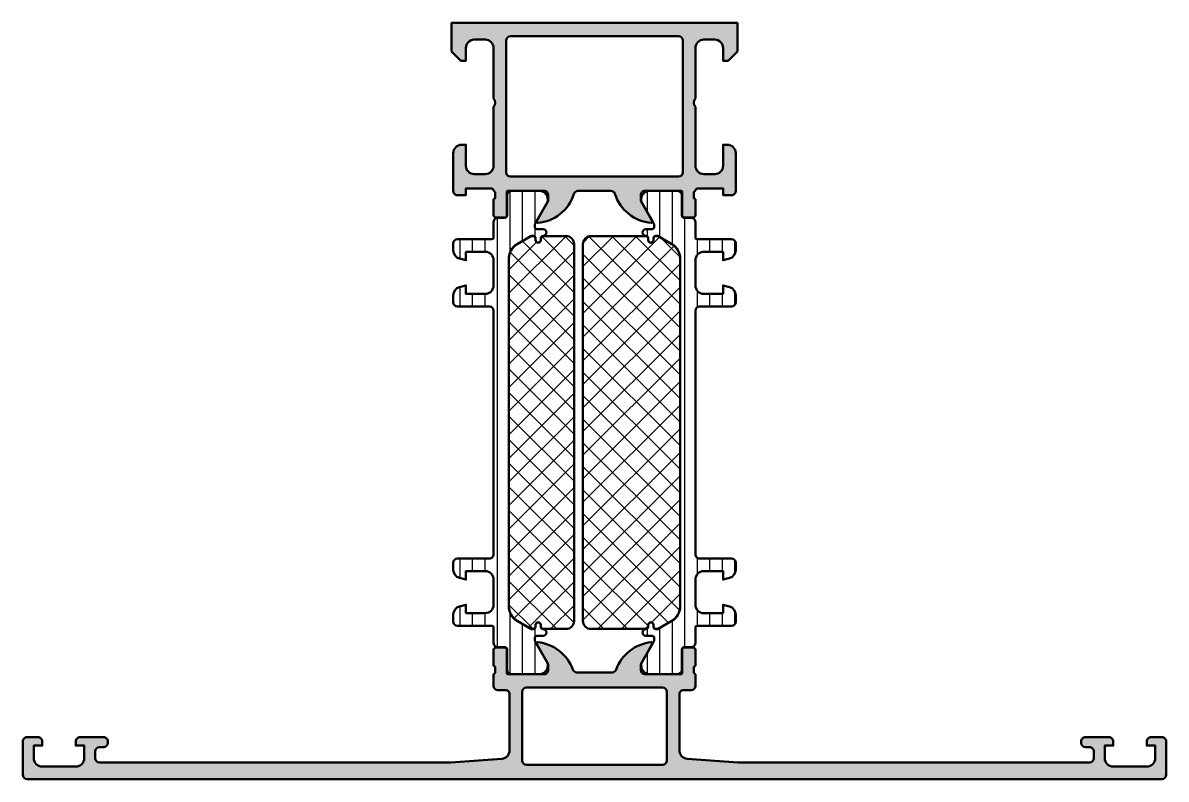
# Model space of a CAD drawing. Extents: x 0 to 136, y 0 to 90.
import ezdxf

# ---------------------------------------------------------------- set-up
doc = ezdxf.new("R2010")
doc.units = 0
for name, color, linetype, lineweight in [('0S-Alu contour', 7, 'Continuous', 50), ('0S-Alu hatch', 252, 'Continuous', 25), ('0S-Plastic contour', 254, 'Continuous', 50), ('0S-Plastic hatch', 253, 'Continuous', 25), ('0S-PT contour', 91, 'Continuous', 50), ('0S-PT hatch', 103, 'Continuous', 25)]:
    doc.layers.add(name, color=color, linetype=linetype, lineweight=lineweight)
pattern_1 = [(90, (0, 0), (-1.4859, 0), [])]
pattern_2 = [(135, (0, 0), (-1.403165018917055, -1.403165018917055), []), (225, (0, 0), (1.403165018917055, -1.403165018917055), [])]

# ---------------------------------------------------------------- blocks, each defined once
blk = doc.blocks.new('462340__4748A90D_C216_4EE1_9F30_8732400B8EC2_')
at = {"layer": '0S-Alu hatch'}
h = blk.add_hatch(color=256, dxfattribs=at)
edge = h.paths.add_edge_path()
edge.add_line((78.10000072992214, 10.1), (78.10000072992214, 3.431119203401266))
edge.add_arc((79.1000007299221, 3.43111935468617), 0.9999999999999573, 180.0000086648561, 265.9143832200261)
edge.add_line((79.02875367993421, 2.433660654855476), (85.10000072992212, 2.000000000000012))
edge.add_line((85.10000072992212, 2.000000000000012), (126.9000007299221, 1.999999999999998))
edge.add_arc((126.9000007299221, 2.500000151284903), 0.5000000000000142, 270.0000000000033, 360)
edge.add_line((127.4000007299221, 2.500000151284901), (127.4000007299221, 3.300000000000008))
edge.add_arc((126.9000007299221, 3.300000151284855), 0.5000000000000427, 359.9999826702877, 450.0000000000048)
edge.add_line((126.900000729922, 3.800000151284898), (126.4000007299221, 3.799999999999998))
edge.add_ellipse((126.4000009881817, 4.300000258259533), major_axis=(-0.5000002582596014, 0), ratio=1, start_angle=1.2253957095254009e-05, end_angle=89.99997040565108, ccw=False)
edge.add_line((125.9000007299221, 4.300000151284887), (125.9000007299221, 4.499999999999996))
edge.add_ellipse((126.4000007299221, 4.500000151284844), major_axis=(-0.5000000000000514, 0), ratio=1, start_angle=-90, end_angle=1.732971230694602e-05, ccw=False)
edge.add_line((126.4000007299221, 5.000000151284893), (129.2000007299221, 4.999999999999999))
edge.add_ellipse((129.2000009881815, 4.500000258259441), major_axis=(-0.4999997417406245, 0), ratio=1, start_angle=179.999987746043, end_angle=270.00002959435665, ccw=False)
edge.add_line((129.7000007299221, 4.500000151284903), (129.7000007299221, 4))
edge.add_line((129.7000007299221, 4), (128.7000007299221, 4))
edge.add_line((128.7000007299221, 4), (128.7000007299221, 2.500000000000007))
edge.add_arc((129.7000007299221, 2.500000151284881), 1, 180.0000086226911, 269.9999999999984)
edge.add_line((129.7000007299221, 1.500000151284881), (133.7000007299221, 1.499999999999999))
edge.add_arc((133.7000007299221, 2.500000151284894), 1, 269.9999999999984, 360)
edge.add_line((134.7000007299221, 2.500000151284871), (134.7000007299221, 3.999999999999999))
edge.add_line((134.7000007299221, 3.999999999999999), (133.7000007299221, 3.999999999999999))
edge.add_line((133.7000007299221, 3.999999999999999), (133.7000007299221, 4.499999999999984))
edge.add_ellipse((134.2000007299221, 4.500000151284865), major_axis=(-0.500000000000023, 0), ratio=1, start_angle=-90.00000000000972, end_angle=1.732971230694602e-05, ccw=False)
edge.add_line((134.2000007299221, 5.000000151284893), (135.5000007299221, 5))
edge.add_ellipse((135.5000009881815, 4.500000258259434), major_axis=(-0.4999997417406325, 0), ratio=1, start_angle=179.999987746043, end_angle=270.0000295943599, ccw=False)
edge.add_line((136.0000007299221, 4.500000151284893), (136.0000007299221, 0.5))
edge.add_ellipse((135.5000007299221, 0.5000001512849401), major_axis=(-0.5000000000000514, 0), ratio=1, start_angle=90.00000000000318, end_angle=179.9999826702878, ccw=False)
edge.add_line((135.5000007299221, 1.512848939e-07), (0.5000007299221068, 0))
edge.add_ellipse((0.5000009881816695, 0.5000002582595074), major_axis=(-0.5000002582595742, 0), ratio=1, start_angle=1.2253957095254009e-05, end_angle=89.99997040564938, ccw=False)
edge.add_line((7.299221068e-07, 0.500000151284894), (7.299221068e-07, 4.5))
edge.add_ellipse((0.5000007299221226, 4.500000151284853), major_axis=(-0.5000000000000387, 0), ratio=1, start_angle=-89.99999999999818, end_angle=1.732971230694602e-05, ccw=False)
edge.add_line((0.5000007299221066, 5.000000151284893), (1.800000729922119, 4.999999999999999))
edge.add_ellipse((1.800000988181493, 4.50000025825943), major_axis=(-0.4999997417406351, 0), ratio=1, start_angle=179.999987746043, end_angle=270.00002959435966, ccw=False)
edge.add_line((2.300000729922118, 4.500000151284894), (2.300000729922118, 3.999999999999999))
edge.add_line((2.300000729922118, 3.999999999999999), (1.300000729922118, 3.999999999999998))
edge.add_line((1.300000729922118, 3.999999999999998), (1.300000729922118, 2.5))
edge.add_arc((2.300000729922119, 2.500000151284893), 1.000000000000001, 180.0000086226911, 270)
edge.add_line((2.300000729922119, 1.500000151284892), (6.300000729922117, 1.499999999999998))
edge.add_arc((6.300000729922118, 2.500000151284893), 1, 269.9999999999999, 360)
edge.add_line((7.300000729922118, 2.500000151284896), (7.300000729922118, 4))
edge.add_line((7.300000729922118, 4), (6.300000729922118, 4))
edge.add_line((6.300000729922118, 4), (6.300000729922118, 4.499999999999996))
edge.add_ellipse((6.800000729922135, 4.500000151284851), major_axis=(-0.5000000000000407, 0), ratio=1, start_angle=-89.9999999999983, end_angle=1.732971230694602e-05, ccw=False)
edge.add_line((6.80000072992212, 5.000000151284893), (9.600000729922133, 4.999999999999999))
edge.add_ellipse((9.600000988181502, 4.500000258259426), major_axis=(-0.4999997417406396, 0), ratio=1, start_angle=179.999987746043, end_angle=270.00002959435903, ccw=False)
edge.add_line((10.10000072992213, 4.500000151284889), (10.10000072992212, 4.299999999999996))
edge.add_ellipse((9.600000729922112, 4.30000015128493), major_axis=(-0.5000000000000372, 0), ratio=1, start_angle=90.00000000000199, end_angle=179.9999826702878, ccw=False)
edge.add_line((9.600000729922128, 3.800000151284892), (9.100000729922135, 3.799999999999999))
edge.add_arc((9.100000729922135, 3.300000151284889), 0.5000000000000054, 90, 180)
edge.add_line((8.60000072992213, 3.300000151284888), (8.60000072992213, 2.500000000000003))
edge.add_arc((9.100000729922117, 2.500000151284881), 0.4999999999999876, 180.0000173297123, 269.9999999999969)
edge.add_line((9.10000072992209, 2.000000151284893), (50.90000072992211, 2.000000000000012))
edge.add_line((50.90000072992211, 2.000000000000012), (56.97124777991003, 2.43366050357058))
edge.add_arc((56.9000007299221, 3.431119354686228), 1.000000000000021, 274.0856161624078, 360)
edge.add_line((57.90000072992213, 3.431119354686229), (57.9000007299221, 10.10000000000002))
edge.add_arc((57.40000072992211, 10.10000015128492), 0.4999999999999858, 359.9999826702877, 449.9999999999984)
edge.add_line((57.40000072992213, 10.6000001512849), (56.50000072992209, 10.60000000000001))
edge.add_ellipse((56.50000098818168, 11.10000025825949), major_axis=(-0.5000002582595428, 0), ratio=1, start_angle=1.2253957095254009e-05, end_angle=89.99997040564631, ccw=False)
edge.add_line((56.00000072992215, 11.10000015128489), (56.00000072992213, 12.50000000000001))
edge.add_arc((55.92116428337911, 12.76752074327801), 0.2788950563274165, 286.4198676340515, 361.1645893740953)
edge.add_line((56.20000172992214, 12.77318915127637), (56.20000172992213, 13.22678299999145))
edge.add_arc((55.92113363427893, 13.23244381075341), 0.2789255417371863, 358.8370988571684, 433.5754054446442)
edge.add_line((56.00000072992211, 13.49998715127638), (56.00000072992215, 15.379998))
edge.add_ellipse((56.30000072992216, 15.37999815128483), major_axis=(-0.3000000000000495, 0), ratio=1, start_angle=-89.99999999999591, end_angle=2.8889863301628793e-05, ccw=False)
edge.add_line((56.30000072992213, 15.67999815128488), (57.27997504896491, 15.67999799999999))
edge.add_ellipse((57.2799753072242, 15.37999825825937), major_axis=(-0.2999997417407353, 0), ratio=1, start_angle=179.9999795628631, end_angle=270.0000493239352, ccw=False)
edge.add_line((57.57997504896493, 15.37999815128486), (57.57997504896493, 12.61999999999999))
edge.add_arc((57.6999750489649, 12.62000015128488), 0.1199999999999832, 180.0000722334889, 270.0000000000033)
edge.add_line((57.69997504896491, 12.5000001512849), (62.00000072992217, 12.49999999999999))
edge.add_arc((62.00000072992219, 13.00000015128494), 0.500000000000057, 269.9999999999984, 360)
edge.add_line((62.50000072992225, 13.00000015128492), (62.50000072992218, 13.70000000000012))
edge.add_line((62.50000072992218, 13.70000000000012), (61.11850527229989, 16.09282032302725))
edge.add_ellipse((61.23812054952814, 16.16188029331535), major_axis=(-0.1381198539044319, 0), ratio=1, start_angle=-96.01275253639301, end_angle=30.0000207579061, ccw=False)
edge.add_ellipse((60.72883797489375, 11.32674742914675), major_axis=(-4.999999999999094, 0), ratio=1, start_angle=199.9129096859919, end_angle=263.9872298561636, ccw=False)
edge.add_arc((65.90000072992252, 13.20000015128572), 0.5000000000007147, 199.912909685965, 269.9999999999739)
edge.add_line((65.90000072992231, 12.700000151285), (70.10000072992209, 12.69999999999999))
edge.add_arc((70.10000072992219, 13.20000015128604), 0.50000000000116, 269.9999999999886, 340.0870903139991)
edge.add_ellipse((75.27116348495089, 11.32674742914719), major_axis=(-4.999999999998536, 0), ratio=1, start_angle=276.0127701438396, end_angle=340.08709031401264, ccw=False)
edge.add_ellipse((74.76188094527353, 16.16188036663635), major_axis=(-0.1381197846484368, 0), ratio=1, start_angle=150.000000000033, end_angle=276.01277014384436, ccw=False)
edge.add_line((74.88149618754436, 16.0928204743122), (73.50000072992218, 13.70000000000001))
edge.add_line((73.50000072992218, 13.70000000000001), (73.50000072992214, 12.99999999999991))
edge.add_arc((74.00000072992206, 13.00000015128482), 0.499999999999929, 180.0000173297123, 270.0000000000017)
edge.add_line((74.00000072992208, 12.5000001512849), (78.30002641087913, 12.50000000000001))
edge.add_arc((78.30002641087913, 12.62000015128514), 0.1200000000002177, 270, 360)
edge.add_line((78.42002641087934, 12.62000015128514), (78.42002641087934, 15.37999800000026))
edge.add_ellipse((78.72002641087937, 15.37999815128508), major_axis=(-0.3000000000000637, 0), ratio=1, start_angle=-89.99999999998897, end_angle=2.8889863301628793e-05, ccw=False)
edge.add_line((78.72002641087931, 15.67999815128514), (79.70000072992211, 15.67999800000024))
edge.add_ellipse((79.70000098818144, 15.37999825825965), major_axis=(-0.2999997417407087, 0), ratio=1, start_angle=179.9999795628631, end_angle=270.000049323942, ccw=False)
edge.add_line((80.00000072992214, 15.37999815128513), (80.00000072992214, 13.49998699999172))
edge.add_arc((80.07886782556533, 13.23244381075367), 0.2789255417371708, 106.4246033422993, 181.1628700728868)
edge.add_line((79.79999972992213, 13.22678315127661), (79.79999972992213, 12.77318899999172))
edge.add_arc((80.07883717646519, 12.76752074327824), 0.2788950563274377, 178.835441699224, 253.5801235805065)
edge.add_line((80.00000072992214, 12.50000015128512), (80.00000072992214, 11.09999999999997))
edge.add_ellipse((79.50000072992215, 11.10000015128489), major_axis=(-0.4999999999999945, 0), ratio=1, start_angle=89.9999999999983, end_angle=179.9999826702878, ccw=False)
edge.add_line((79.50000072992214, 10.6000001512849), (78.60000072992212, 10.60000000000001))
edge.add_arc((78.60000072992214, 10.10000015128491), 0.5, 90.00000000000325, 180.0000173297123)
edge = h.paths.add_edge_path()
edge.add_arc((76.10000072992213, 10.4000001512849), 0.5, 0, 90)
edge.add_line((76.10000072992213, 10.9000001512849), (59.90000072992211, 10.90000000000001))
edge.add_arc((59.90000072992211, 10.4000001512849), 0.5, 90, 180)
edge.add_line((59.40000072992211, 10.4000001512849), (59.40000072992211, 2.199999999999993))
edge.add_arc((59.90000072992211, 2.200000151284888), 0.5, 180.0000173297123, 270)
edge.add_line((59.90000072992211, 1.700000151284888), (76.10000072992213, 1.699999999999994))
edge.add_arc((76.10000072992213, 2.200000151284888), 0.5, 270, 360)
edge.add_line((76.60000072992213, 2.200000151284888), (76.60000072992213, 10.4000001512849))
at = {"layer": '0S-Alu contour', "color": 7}
for points in [[(56.00000072992211, 13.49998715127638), (56.00000072992215, 15.379998)], [(56.30000072992213, 15.67999815128488), (57.27997504896491, 15.67999799999999)], [(57.57997504896493, 15.37999815128486), (57.57997504896493, 12.61999999999999)], [(62.50000072992225, 13.00000015128492), (62.50000072992218, 13.70000000000012), (61.11850527229989, 16.09282032302725)], [(74.88149618754436, 16.0928204743122), (73.50000072992218, 13.70000000000001), (73.50000072992214, 12.99999999999991)], [(78.42002641087934, 12.62000015128514), (78.42002641087934, 15.37999800000026)], [(78.72002641087931, 15.67999815128514), (79.70000072992211, 15.67999800000024)], [(80.00000072992214, 15.37999815128513), (80.00000072992214, 13.49998699999172)], [(56.00000072992215, 11.10000015128489), (56.00000072992213, 12.50000000000001)], [(56.20000172992214, 12.77318915127637), (56.20000172992213, 13.22678299999145)], [(57.69997504896491, 12.5000001512849), (62.00000072992217, 12.49999999999999)], [(65.90000072992231, 12.700000151285), (70.10000072992209, 12.69999999999999)], [(74.00000072992208, 12.5000001512849), (78.30002641087913, 12.50000000000001)], [(79.79999972992213, 13.22678315127661), (79.79999972992213, 12.77318899999172)], [(80.00000072992214, 12.50000015128512), (80.00000072992214, 11.09999999999997)], [(76.10000072992213, 10.9000001512849), (59.90000072992211, 10.90000000000001)], [(57.40000072992213, 10.6000001512849), (56.50000072992209, 10.60000000000001)], [(57.90000072992213, 3.431119354686229), (57.9000007299221, 10.10000000000002)], [(59.40000072992211, 10.4000001512849), (59.40000072992211, 2.199999999999993)], [(76.60000072992213, 2.200000151284888), (76.60000072992213, 10.4000001512849)], [(78.10000072992214, 10.1), (78.10000072992214, 3.431119203401266)], [(79.50000072992214, 10.6000001512849), (78.60000072992212, 10.60000000000001)], [(7.299221068e-07, 0.500000151284894), (7.299221068e-07, 4.5)], [(0.5000007299221066, 5.000000151284893), (1.800000729922119, 4.999999999999999)], [(2.300000729922118, 4.500000151284894), (2.300000729922118, 3.999999999999999), (1.300000729922118, 3.999999999999998), (1.300000729922118, 2.5)], [(7.300000729922118, 2.500000151284896), (7.300000729922118, 4), (6.300000729922118, 4), (6.300000729922118, 4.499999999999996)], [(6.80000072992212, 5.000000151284893), (9.600000729922133, 4.999999999999999)], [(10.10000072992213, 4.500000151284889), (10.10000072992212, 4.299999999999996)], [(125.9000007299221, 4.300000151284887), (125.9000007299221, 4.499999999999996)], [(126.4000007299221, 5.000000151284893), (129.2000007299221, 4.999999999999999)], [(129.7000007299221, 4.500000151284903), (129.7000007299221, 4), (128.7000007299221, 4), (128.7000007299221, 2.500000000000007)], [(134.7000007299221, 2.500000151284871), (134.7000007299221, 3.999999999999999), (133.7000007299221, 3.999999999999999), (133.7000007299221, 4.499999999999984)], [(134.2000007299221, 5.000000151284893), (135.5000007299221, 5)], [(136.0000007299221, 4.500000151284893), (136.0000007299221, 0.5)], [(8.60000072992213, 3.300000151284888), (8.60000072992213, 2.500000000000003)], [(9.600000729922128, 3.800000151284892), (9.100000729922135, 3.799999999999999)], [(126.900000729922, 3.800000151284898), (126.4000007299221, 3.799999999999998)], [(127.4000007299221, 2.500000151284901), (127.4000007299221, 3.300000000000008)], [(2.300000729922119, 1.500000151284892), (6.300000729922117, 1.499999999999998)], [(9.10000072992209, 2.000000151284893), (50.90000072992211, 2.000000000000012), (56.97124777991003, 2.43366050357058)], [(59.90000072992211, 1.700000151284888), (76.10000072992213, 1.699999999999994)], [(79.02875367993421, 2.433660654855476), (85.10000072992212, 2.000000000000012), (126.9000007299221, 1.999999999999998)], [(129.7000007299221, 1.500000151284881), (133.7000007299221, 1.499999999999999)], [(135.5000007299221, 1.512848939e-07), (0.5000007299221066, 0)]]:
    blk.add_lwpolyline(points, dxfattribs=at)
at = {"layer": '0S-Alu contour', "color": 7, "extrusion": (0, 0, -1)}
for centre, radius, start, end in [((-56.30000072992216, 15.37999815128483), 0.3000000000000495, 359.9999711101367, 89.99999999999594), ((-57.2799753072242, 15.37999825825937), 0.2999997417407353, 89.99995067606481, 180.000020437137), ((-61.23812054952814, 16.16188029331535), 0.1381198539044319, 329.999979242094, 96.01275253639307), ((-60.72883797489375, 11.32674742914675), 4.999999999999094, 96.01277014383638, 160.0870903140081), ((-75.27116348495089, 11.32674742914719), 4.999999999998536, 19.91290968598734, 83.98722985616041), ((-74.76188094527353, 16.16188036663635), 0.1381197846484368, 83.98722985615565, 209.9999999999671), ((-78.72002641087937, 15.37999815128508), 0.3000000000000637, 359.9999711101367, 89.99999999998914), ((-79.70000098818144, 15.37999825825965), 0.2999997417407087, 89.99995067605803, 180.000020437137), ((-56.50000098818168, 11.10000025825949), 0.5000002582595428, 270.0000295943537, 359.9999877460429), ((-79.50000072992215, 11.10000015128489), 0.4999999999999945, 180.0000173297123, 270.0000000000017), ((-0.5000007299221226, 4.500000151284853), 0.5000000000000387, 359.9999826702877, 89.99999999999817), ((-1.800000988181493, 4.50000025825943), 0.4999997417406351, 89.99997040564033, 180.0000122539571), ((-6.800000729922135, 4.500000151284851), 0.5000000000000407, 359.9999826702877, 89.99999999999827), ((-9.600000988181502, 4.500000258259426), 0.4999997417406396, 89.99997040564094, 180.0000122539571), ((-9.600000729922112, 4.30000015128493), 0.5000000000000372, 180.0000173297123, 269.999999999998), ((-126.4000007299221, 4.500000151284844), 0.5000000000000514, 359.9999826702877, 90), ((-126.4000009881817, 4.300000258259533), 0.5000002582596014, 270.0000295943489, 359.9999877460429), ((-129.2000009881815, 4.500000258259441), 0.4999997417406245, 89.99997040564338, 180.0000122539571), ((-134.2000007299221, 4.500000151284865), 0.500000000000023, 359.9999826702877, 90.00000000000978), ((-135.5000009881815, 4.500000258259434), 0.4999997417406325, 89.99997040564013, 180.0000122539571), ((-0.5000009881816695, 0.5000002582595074), 0.5000002582595742, 270.0000295943506, 359.9999877460429), ((-135.5000007299221, 0.5000001512849401), 0.5000000000000514, 180.0000173297123, 269.9999999999968)]:
    blk.add_arc(centre, radius, start, end, dxfattribs=at)
at = {"layer": '0S-Alu contour', "color": 7}
for centre, radius, start, end in [((55.92113363427893, 13.23244381075341), 0.2789255417371863, 358.8370988571684, 73.5754054446442), ((55.92116428337911, 12.76752074327801), 0.2788950563274165, 286.4198676340515, 1.164589374095359), ((57.6999750489649, 12.62000015128488), 0.1199999999999832, 180.0000722334889, 270.0000000000033), ((62.00000072992219, 13.00000015128494), 0.500000000000057, 269.9999999999984, 0), ((65.90000072992252, 13.20000015128572), 0.5000000000007147, 199.912909685965, 269.9999999999739), ((70.10000072992219, 13.20000015128604), 0.50000000000116, 269.9999999999886, 340.0870903139991), ((74.00000072992206, 13.00000015128482), 0.499999999999929, 180.0000173297123, 270.0000000000017), ((78.30002641087913, 12.62000015128514), 0.1200000000002177, 270, 0), ((80.07886782556533, 13.23244381075367), 0.2789255417371708, 106.4246033422993, 181.1628700728868), ((80.07883717646519, 12.76752074327824), 0.2788950563274377, 178.835441699224, 253.5801235805065), ((59.90000072992211, 10.4000001512849), 0.5, 90, 180), ((76.10000072992213, 10.4000001512849), 0.5, 0, 90), ((57.40000072992211, 10.10000015128492), 0.4999999999999858, 359.9999826702877, 89.99999999999837), ((78.60000072992214, 10.10000015128491), 0.5, 90.00000000000325, 180.0000173297123), ((9.100000729922135, 3.300000151284889), 0.5000000000000054, 90, 180), ((56.9000007299221, 3.431119354686228), 1.000000000000021, 274.0856161624078, 0), ((79.1000007299221, 3.43111935468617), 0.9999999999999573, 180.0000086648561, 265.9143832200261), ((126.9000007299221, 3.300000151284855), 0.5000000000000427, 359.9999826702877, 90.00000000000487), ((2.300000729922119, 2.500000151284893), 1.000000000000001, 180.0000086226911, 270), ((6.300000729922118, 2.500000151284893), 1, 269.9999999999999, 0), ((9.100000729922117, 2.500000151284881), 0.4999999999999876, 180.0000173297123, 269.9999999999969), ((59.90000072992211, 2.200000151284888), 0.5, 180.0000173297123, 270), ((76.10000072992213, 2.200000151284888), 0.5, 270, 0), ((126.9000007299221, 2.500000151284903), 0.5000000000000142, 270.0000000000033, 0), ((129.7000007299221, 2.500000151284881), 1, 180.0000086226911, 269.9999999999984), ((133.7000007299221, 2.500000151284894), 1, 269.9999999999984, 0)]:
    blk.add_arc(centre, radius, start, end, dxfattribs=at)
blk = doc.blocks.new('345110__9CAD28F0_3B12_4719_9389_62850543AB02_')
at = {"layer": '0S-Alu hatch'}
h = blk.add_hatch(color=256, dxfattribs=at)
edge = h.paths.add_edge_path()
edge.add_line((84.99999893188954, 90.00230846537636), (51.00000000000012, 90.00230846537636))
edge.add_line((51.00000000000012, 90.00230846537636), (51.00000000000012, 86.60227638568504))
edge.add_line((51.00000000000012, 86.60227638568504), (52.09997558593761, 85.50230103816614))
edge.add_line((52.09997558593761, 85.50230103816614), (52.69995117187511, 85.50230103816614))
edge.add_line((52.69995117187511, 85.50230103816614), (52.69995117187511, 87.00275856341943))
edge.add_ellipse((53.70003757115066, 87.00266453406105), major_axis=(-1.000086403695923, 0), ratio=1, start_angle=270.0049498861594, end_angle=359.99461298015063, ccw=False)
edge.add_line((53.69995117187511, 88.00275093402487), (55.0000000000001, 88.0027509340249))
edge.add_ellipse((54.99994519131189, 87.00269612572573), major_axis=(-1.000054809801082, 0), ratio=1, start_angle=180.002703004082, end_angle=269.99685986559376, ccw=False)
edge.add_line((56.00000000000012, 87.00274330463235), (56.00000000000012, 81.00230819072351))
edge.add_ellipse((55.47516065968176, 80.50230819072353), major_axis=(-0.7248836686985038, 0), ratio=1, start_angle=136.3884232636862, end_angle=223.6115767363138, ccw=False)
edge.add_line((56.00000000000012, 80.00230819072351), (56.00000000000012, 73.00230819072351))
edge.add_ellipse((54.99994120227114, 73.00236698845248), major_axis=(-1.000058799457453, 0), ratio=1, start_angle=90.003368663642, end_angle=179.996631336242, ccw=False)
edge.add_line((55.00000000000013, 72.00230819072351), (53.6999511718751, 72.00230819072351))
edge.add_ellipse((53.70003864244403, 73.00239566129244), major_axis=(-1.000087474394144, 0), ratio=1, start_angle=0.005011256110094564, end_angle=89.99498874391873, ccw=False)
edge.add_line((52.69995117187511, 73.002308190723), (52.69995117187511, 75.50230819072351))
edge.add_line((52.69995117187511, 75.50230819072351), (52.19995117187512, 75.50230819072351))
edge.add_arc((52.20003864244405, 74.50222072015455), 1.000087474394158, 90.00501125608184, 179.9949887438899)
edge.add_line((51.19995117187511, 74.50230819072401), (51.20001220703136, 70.00230819072351))
edge.add_arc((51.69998146641071, 70.00228507908653), 0.499969259913529, 179.9973514386468, 270.0035228322333)
edge.add_line((51.70001220703137, 69.50231582011804), (52.70001220703136, 69.50230819072351))
edge.add_line((52.70001220703136, 69.50230819072351), (52.70001220703136, 70.30230361308679))
edge.add_line((52.70001220703136, 70.30230361308679), (55.69995298661208, 70.30230361308679))
edge.add_ellipse((55.69987950604655, 70.00230362208575), major_axis=(-0.3000000000000338, 0), ratio=1, start_angle=180.024914814169, end_angle=269.9859662455902, ccw=False)
edge.add_ellipse((55.92104303113994, 69.73491348375047), major_axis=(-0.2788950563274112, 0), ratio=1, start_angle=178.8354106258941, end_angle=253.5801235805034, ccw=False)
edge.add_line((56.19988047768296, 69.72924507575206), (56.19988047768297, 69.27565107575207))
edge.add_ellipse((55.92101238203976, 69.26999041627504), major_axis=(-0.2789255417371784, 0), ratio=1, start_angle=106.42459455535919, end_angle=181.1628700728806, ccw=False)
edge.add_line((55.99987947768297, 69.00244707575207), (55.99987947768297, 67.12243607574355))
edge.add_arc((56.29987947768296, 67.12243607574355), 0.2999999999999971, 180, 270)
edge.add_line((56.29987947768296, 66.82243607574355), (57.27985379672575, 66.82243607574355))
edge.add_arc((57.27985379672575, 67.12243607574355), 0.2999999999999971, 270, 360)
edge.add_line((57.57985379672575, 67.12243607574355), (57.57985379672575, 69.88243771708723))
edge.add_ellipse((57.69985379672577, 69.8824377170872), major_axis=(-0.1200000000000187, 0), ratio=1, start_angle=269.99990065166475, end_angle=360, ccw=False)
edge.add_line((57.69985400480043, 70.00243771708703), (61.99987792968762, 70.00243026103601))
edge.add_ellipse((61.99989081194129, 69.50244314342802), major_axis=(-0.4999871177739289, 0), ratio=1, start_angle=179.9993980350858, end_angle=270.0014762355657, ccw=False)
edge.add_line((62.49987792968761, 69.50243789042851), (62.49987792968761, 68.80243331279382))
edge.add_line((62.49987792968761, 68.80243331279382), (61.11780731750427, 66.40860893112334))
edge.add_arc((61.23619308740117, 66.3402590994782), 0.1367000000000039, 150.0000814796172, 274.3397826725443)
edge.add_arc((60.87711802667843, 71.0718616033732), 4.881907809369219, 274.3397826725372, 343.0454840365642)
edge.add_ellipse((66.02510957001245, 69.50243026103608), major_axis=(-0.4999999999999327, 0), ratio=1, start_angle=270, end_angle=343.0454840365655, ccw=False)
edge.add_line((66.02510957001245, 70.00243026103601), (69.95784057221232, 70.00243026103601))
edge.add_ellipse((69.95784057221242, 69.50243026103608), major_axis=(-0.499999999999929, 0), ratio=1, start_angle=197.2895527157417, end_angle=270.00000000001137, ccw=False)
edge.add_arc((75.13588357343293, 71.11417536368405), 4.923085062803209, 197.2895527157344, 265.5272736079399)
edge.add_arc((74.7626195360837, 66.34236690903634), 0.1367000000000138, 265.5272736079367, 389.9999185203849)
edge.add_line((74.88100530598064, 66.4107167406815), (73.50015163421642, 68.80243331279382))
edge.add_line((73.50015163421642, 68.80243331279382), (73.50015163421642, 69.50243789043054))
edge.add_ellipse((74.00013875196277, 69.50244314342802), major_axis=(-0.4999871177739381, 0), ratio=1, start_angle=-90.00147623556478, end_angle=0.0006019649143240713, ccw=False)
edge.add_line((74.00015163421642, 70.00243026103601), (78.30017555908765, 70.00243771708705))
edge.add_ellipse((78.30017576716232, 69.88243771708721), major_axis=(-0.1200000000000144, 0), ratio=1, start_angle=180, end_angle=270.00009934833525, ccw=False)
edge.add_line((78.42017576716233, 69.88243771708723), (78.42017576716232, 67.12243607570424))
edge.add_arc((78.72017576716232, 67.12243607570424), 0.2999999999999971, 180, 270)
edge.add_line((78.72017576716232, 66.82243607570426), (79.70015008620511, 66.82243607570426))
edge.add_arc((79.70015008620511, 67.12243607570424), 0.2999999999999971, 270, 360)
edge.add_line((80.00015008620511, 67.12243607570424), (80.00015008620511, 69.00244707571278))
edge.add_ellipse((80.07901718184829, 69.26999041623571), major_axis=(-0.2789255417371463, 0), ratio=1, start_angle=-1.1628700728862214, end_angle=73.57540544464331, ccw=False)
edge.add_line((79.80014908620512, 69.27565107571277), (79.8001490862051, 69.72924507571277))
edge.add_ellipse((80.07898653274812, 69.73491348371114), major_axis=(-0.2788950563273951, 0), ratio=1, start_angle=-73.58012358051309, end_angle=1.16458937409692, ccw=False)
edge.add_ellipse((80.30015005786916, 70.00230362205812), major_axis=(-0.3000000000276554, 0), ratio=1, start_angle=270.0140337566354, end_angle=359.9750851880692, ccw=False)
edge.add_line((80.30007657729197, 70.30230361308679), (83.30001723766338, 70.30230361308679))
edge.add_line((83.30001723766338, 70.30230361308679), (83.30001723766338, 69.50230819072351))
edge.add_line((83.30001723766338, 69.50230819072351), (84.30001723766338, 69.50231582011804))
edge.add_arc((84.30004797828404, 70.0022850790865), 0.4999692599135209, 269.9964771677667, 360.0026485613531)
edge.add_line((84.80001723766337, 70.00230819072354), (84.80007827281965, 74.50230819072351))
edge.add_arc((83.79999080225069, 74.50222072015455), 1.000087474394158, 0.0050112561101264, 89.99498874391819)
edge.add_line((83.80007827281962, 75.50230819072351), (83.30007827281963, 75.50230819072351))
edge.add_line((83.30007827281963, 75.50230819072351), (83.30007827281963, 73.00230819072351))
edge.add_ellipse((82.29999087534657, 73.00239558818616), major_axis=(-1.000087401291905, 0), ratio=1, start_angle=90.00501389832198, end_angle=179.9949929319336, ccw=False)
edge.add_line((82.30007839202892, 72.00230819072351), (81.00002956390392, 72.00230819072351))
edge.add_ellipse((81.00008836163292, 73.0023669884525), major_axis=(-1.000058799457481, 0), ratio=1, start_angle=0.0033686637580103707, end_angle=89.99663133635721, ccw=False)
edge.add_line((80.00002956390392, 73.00230819072146), (80.00002956390392, 80.00230819072351))
edge.add_ellipse((80.52486890422225, 80.50230819072353), major_axis=(-0.7248836686984834, 0), ratio=1, start_angle=-43.611576736315385, end_angle=43.611576736315385, ccw=False)
edge.add_line((80.00002956390392, 81.00230819072351), (80.00002956390392, 87.00274330463036))
edge.add_ellipse((81.00008437259218, 87.0026961257257), major_axis=(-1.000054809801111, 0), ratio=1, start_angle=270.0031401344087, end_angle=359.997296995918, ccw=False)
edge.add_line((81.00002956390392, 88.0027509340249), (82.30007839202892, 88.0027509340249))
edge.add_ellipse((82.2999919464133, 87.00266460694114), major_axis=(-1.000086330819863, 0), ratio=1, start_angle=180.0053828449331, end_angle=269.9950474586182, ccw=False)
edge.add_line((83.30007827281963, 87.00275856341884), (83.30007827281963, 85.50230103816614))
edge.add_line((83.30007827281963, 85.50230103816614), (83.90005385875713, 85.50230103816614))
edge.add_line((83.90005385875713, 85.50230103816614), (85.00002944946766, 86.60227638568504))
edge.add_line((85.00002944946766, 86.60227638568504), (84.99999893188954, 90.00230846537636))
edge = h.paths.add_edge_path()
edge.add_line((58.00001335144054, 88.40230232562647), (78.00001430511485, 88.40230232562647))
edge.add_ellipse((78.00001156424725, 87.90229958475885), major_axis=(-0.500002740875127, 0), ratio=1, start_angle=180.0003140784808, end_angle=269.99968592142864, ccw=False)
edge.add_line((78.50001430511486, 87.90230232562647), (78.50001430511486, 72.2023051389665))
edge.add_ellipse((78.00001156424725, 72.20230787983331), major_axis=(-0.500002740875127, 0), ratio=1, start_angle=90.00031407857142, end_angle=179.9996859215194, ccw=False)
edge.add_line((78.00001430511485, 71.70230513896568), (58.00001335144054, 71.70230513896568))
edge.add_ellipse((58.00001609230815, 72.2023078798333), major_axis=(-0.5000027408751128, 0), ratio=1, start_angle=0.00031407848081244083, end_angle=89.99968592143023, ccw=False)
edge.add_line((57.50001335144054, 72.2023051389657), (57.50001335144053, 87.90230232562567))
edge.add_ellipse((58.00001609230815, 87.90229958475885), major_axis=(-0.500002740875127, 0), ratio=1, start_angle=270.0003140785705, end_angle=359.99968592151924, ccw=False)
at = {"layer": '0S-Alu contour', "color": 7}
for points in [[(84.99999893188954, 90.00230846537636), (51.00000000000012, 90.00230846537636), (51.00000000000012, 86.60227638568504), (52.09997558593761, 85.50230103816614), (52.69995117187511, 85.50230103816614), (52.69995117187511, 87.00275856341943)], [(83.30007827281963, 87.00275856341884), (83.30007827281963, 85.50230103816614), (83.90005385875713, 85.50230103816614), (85.00002944946766, 86.60227638568504), (84.99999893188954, 90.00230846537636)], [(58.00001335144054, 88.40230232562647), (78.00001430511485, 88.40230232562647)], [(53.69995117187511, 88.00275093402487), (55.0000000000001, 88.0027509340249)], [(57.50001335144054, 72.2023051389657), (57.50001335144053, 87.90230232562567)], [(78.50001430511486, 87.90230232562647), (78.50001430511486, 72.2023051389665)], [(81.00002956390392, 88.0027509340249), (82.30007839202892, 88.0027509340249)], [(56.00000000000012, 87.00274330463235), (56.00000000000012, 81.00230819072351)], [(80.00002956390392, 81.00230819072351), (80.00002956390392, 87.00274330463036)], [(56.00000000000012, 80.00230819072351), (56.00000000000012, 73.00230819072351)], [(80.00002956390392, 73.00230819072146), (80.00002956390392, 80.00230819072351)], [(52.69995117187511, 73.002308190723), (52.69995117187511, 75.50230819072351), (52.19995117187512, 75.50230819072351)], [(83.80007827281962, 75.50230819072351), (83.30007827281963, 75.50230819072351), (83.30007827281963, 73.00230819072351)], [(51.19995117187511, 74.50230819072401), (51.20001220703136, 70.00230819072351)], [(84.80001723766337, 70.00230819072354), (84.80007827281965, 74.50230819072351)], [(55.00000000000013, 72.00230819072351), (53.6999511718751, 72.00230819072351)], [(78.00001430511485, 71.70230513896568), (58.00001335144054, 71.70230513896568)], [(82.30007839202892, 72.00230819072351), (81.00002956390392, 72.00230819072351)], [(51.70001220703137, 69.50231582011804), (52.70001220703136, 69.50230819072351), (52.70001220703136, 70.30230361308679), (55.69995298661208, 70.30230361308679)], [(56.19988047768296, 69.72924507575206), (56.19988047768297, 69.27565107575207)], [(57.57985379672575, 67.12243607574355), (57.57985379672575, 69.88243771708723)], [(57.69985400480043, 70.00243771708703), (61.99987792968762, 70.00243026103601)], [(62.49987792968761, 69.50243789042851), (62.49987792968761, 68.80243331279382), (61.11780731750427, 66.40860893112334)], [(66.02510957001245, 70.00243026103601), (69.95784057221232, 70.00243026103601)], [(74.88100530598064, 66.4107167406815), (73.50015163421642, 68.80243331279382), (73.50015163421642, 69.50243789043054)], [(74.00015163421642, 70.00243026103601), (78.30017555908765, 70.00243771708705)], [(78.42017576716233, 69.88243771708723), (78.42017576716232, 67.12243607570424)], [(79.80014908620512, 69.27565107571277), (79.8001490862051, 69.72924507571277)], [(80.30007657729197, 70.30230361308679), (83.30001723766338, 70.30230361308679), (83.30001723766338, 69.50230819072351), (84.30001723766338, 69.50231582011804)], [(55.99987947768297, 69.00244707575207), (55.99987947768297, 67.12243607574355)], [(80.00015008620511, 67.12243607570424), (80.00015008620511, 69.00244707571278)], [(56.29987947768296, 66.82243607574355), (57.27985379672575, 66.82243607574355)], [(78.72017576716232, 66.82243607570426), (79.70015008620511, 66.82243607570426)]]:
    blk.add_lwpolyline(points, dxfattribs=at)
at = {"layer": '0S-Alu contour', "color": 7, "extrusion": (0, 0, -1)}
for centre, radius, start, end in [((-58.00001609230815, 87.90229958475885), 0.500002740875127, 0.0003140784807261, 89.99968592142947), ((-78.00001156424725, 87.90229958475885), 0.500002740875127, 90.00031407857134, 179.9996859215192), ((-53.70003757115066, 87.00266453406105), 1.000086403695923, 0.0053870198493499, 89.99505011384058), ((-54.99994519131189, 87.00269612572573), 1.000054809801082, 90.00314013440622, 179.997296995918), ((-81.00008437259218, 87.0026961257257), 1.000054809801111, 0.0027030040819815, 89.99685986559135), ((-82.2999919464133, 87.00266460694114), 1.000086330819863, 90.00495254138177, 179.9946171550669), ((-55.47516065968176, 80.50230819072353), 0.7248836686985038, 136.3884232636862, 223.6115767363138), ((-80.52486890422225, 80.50230819072353), 0.7248836686984834, 316.3884232636846, 43.61157673631534), ((-53.70003864244403, 73.00239566129244), 1.000087474394144, 270.0050112560814, 359.9949887438899), ((-54.99994120227114, 73.00236698845248), 1.000058799457453, 180.003368663758, 269.996631336358), ((-58.00001609230815, 72.2023078798333), 0.5000027408751128, 270.0003140785698, 359.9996859215192), ((-78.00001156424725, 72.20230787983331), 0.500002740875127, 180.0003140784807, 269.9996859214286), ((-81.00008836163292, 73.0023669884525), 1.000058799457481, 270.0033686636428, 359.996631336242), ((-82.29999087534657, 73.00239558818616), 1.000087401291905, 180.0050070680665, 269.994986101678), ((-55.69987950604655, 70.00230362208575), 0.3000000000000338, 90.01403375440981, 179.975085185831), ((-55.92104303113994, 69.73491348375047), 0.2788950563274112, 106.4198764194966, 181.164589374106), ((-57.69985379672577, 69.8824377170872), 0.1200000000000188, 0, 90.00009934833525), ((-61.99989081194129, 69.50244314342802), 0.499987117773929, 89.99852376443432, 180.0006019649143), ((-66.02510957001245, 69.50243026103608), 0.4999999999999327, 16.95451596343453, 90), ((-69.95784057221242, 69.50243026103608), 0.499999999999929, 89.99999999998862, 162.7104472842583), ((-74.00013875196277, 69.50244314342802), 0.4999871177739381, 359.9993980350857, 90.00147623556484), ((-78.30017576716232, 69.88243771708721), 0.1200000000000144, 89.99990065166473, 180), ((-80.07898653274812, 69.73491348371114), 0.2788950563273951, 358.8354106259031, 73.58012358051322), ((-80.30015005786916, 70.00230362205812), 0.3000000000276554, 0.0249148119308007, 89.98596624336457), ((-55.92101238203976, 69.26999041627504), 0.2789255417371784, 178.8371299271194, 253.5754054446408), ((-80.07901718184829, 69.26999041623571), 0.2789255417371463, 286.4245945553567, 1.162870072886224)]:
    blk.add_arc(centre, radius, start, end, dxfattribs=at)
at = {"layer": '0S-Alu contour', "color": 7}
for centre, radius, start, end in [((52.20003864244405, 74.50222072015455), 1.000087474394158, 90.00501125608184, 179.9949887438899), ((83.79999080225069, 74.50222072015455), 1.000087474394158, 0.0050112561101264, 89.99498874391819), ((51.69998146641071, 70.00228507908653), 0.499969259913529, 179.9973514386468, 270.0035228322333), ((60.87711802667843, 71.0718616033732), 4.881907809369219, 274.3397826725372, 343.0454840365642), ((75.13588357343293, 71.11417536368405), 4.923085062803209, 197.2895527157344, 265.5272736079399), ((84.30004797828404, 70.0022850790865), 0.4999692599135209, 269.9964771677667, 0.0026485613531484), ((56.29987947768296, 67.12243607574355), 0.2999999999999971, 180, 270), ((57.27985379672575, 67.12243607574355), 0.2999999999999971, 270, 0), ((78.72017576716232, 67.12243607570424), 0.2999999999999971, 180, 270), ((79.70015008620511, 67.12243607570424), 0.2999999999999971, 270, 0), ((61.23619308740117, 66.3402590994782), 0.1367000000000039, 150.0000814796172, 274.3397826725443), ((74.7626195360837, 66.34236690903634), 0.1367000000000138, 265.5272736079367, 29.99991852038491)]:
    blk.add_arc(centre, radius, start, end, dxfattribs=at)
blk = doc.blocks.new('284597__A6F63FD5_D8BB_4A15_8F1B_646C4F07533F___648DB167_A982_4746_BD56_8C2FD0CB7679_')
at = {"layer": '0S-Plastic hatch'}
h = blk.add_hatch(dxfattribs=at)
h.set_pattern_fill('ANSI31', color=256, scale=0.4680000000000001, angle=45, style=0)
h.set_pattern_definition(pattern_1)
edge = h.paths.add_edge_path()
edge.add_ellipse((52.20000000000032, 62.92155924204918), major_axis=(-0.9999999999999092, 0), ratio=1, start_angle=0, end_angle=75.00000000000159, ccw=False)
edge.add_line((51.2000000000004, 62.92155924204917), (51.2000000000004, 63.75230846542357))
edge.add_ellipse((51.7000000000004, 63.75230846542357), major_axis=(-0.5, 0), ratio=1, start_angle=270.00000000000324, end_angle=360, ccw=False)
edge.add_line((51.70000000000037, 64.25230846542357), (55.80000000000039, 64.25230846542351))
edge.add_arc((55.80000000000039, 64.45230846542351), 0.2000000000000028, 270, 360)
edge.add_line((56.00000000000039, 64.45230846542351), (56.0000000000004, 66.29231414433303))
edge.add_ellipse((56.4999973210981, 66.292314144333), major_axis=(-0.4999973210977017, 0), ratio=1, start_angle=269.99969301797546, end_angle=360, ccw=False)
edge.add_line((56.50000000000728, 66.79231146542352), (57.31033133334063, 66.79231146542355))
edge.add_arc((57.31033133334064, 67.09231146542355), 0.2999999999999971, 269.9999999999986, 360)
edge.add_line((57.61033133334064, 67.09231146542353), (57.60999938294361, 69.49230984835981))
edge.add_ellipse((58.10999536038223, 69.49231248798493), major_axis=(-0.4999959774455833, 0), ratio=1, start_angle=-90.00030248118418, end_angle=0.0003024817733034979, ccw=False)
edge.add_line((58.10999800000729, 69.99230846542355), (61.58653949810679, 69.99230846542355))
edge.add_ellipse((61.44422884911543, 69.0024903907007), major_axis=(-0.9999960709244742, 0), ratio=1, start_angle=147.2729839001596, end_angle=261.81839194810016, ccw=False)
edge.add_line((62.28548149810678, 68.46185546542355), (60.96696464879562, 66.17811697875126))
edge.add_arc((61.39997736552599, 65.92811700445172), 0.4999999999999846, 150.0000034006562, 180.0057438232341)
edge.add_line((60.89997736803845, 65.9280668801379), (60.90000000000981, 65.70230846544109))
edge.add_arc((61.1500000000273, 65.70230846544106), 0.2500000000174865, 180, 270.0000000000017)
edge.add_line((61.1500000000273, 65.45230846542358), (61.90040663939139, 65.45230846542354))
edge.add_ellipse((61.90040663939139, 65.05304939230678), major_axis=(-0.3992590731167667, 0), ratio=1, start_angle=90, end_angle=270, ccw=False)
edge.add_arc((61.90040663939138, 64.35230846542345), 0.3014818537665747, 89.99999999999864, 180)
edge.add_line((61.59892478562481, 64.3523084654235), (61.59892478562481, 64.1517376701373))
edge.add_ellipse((61.29949558091105, 64.15173767013732), major_axis=(-0.2994292047137605, 0), ratio=1, start_angle=0, end_angle=180, ccw=False)
edge.add_line((61.00006637619729, 64.15173767013732), (61.00006637619728, 64.35230846542362))
edge.add_arc((60.70006637619731, 64.35230846542359), 0.2999999999999687, 0, 86.60636072854572)
edge.add_line((60.71782504208574, 64.65178238713605), (60.53498719053997, 64.65178238713608))
edge.add_arc((60.53498719053984, 64.451782387136), 0.2000000000000739, 89.9999999999654, 119.9999999999628)
edge.add_line((60.43498719053992, 64.62498746789302), (58.80000000000038, 63.68102717331328))
edge.add_arc((59.80000000000029, 61.9489763657445), 1.999999999999884, 119.9999999999993, 180)
edge.add_line((57.80000000000041, 61.94897636574453), (57.8000000000004, 20.55564056505541))
edge.add_arc((59.80000000000036, 20.55564056505542), 1.999999999999964, 180, 240.0000000000007)
edge.add_line((58.80000000000041, 18.82358975748656), (60.43498719053991, 17.87962946290705))
edge.add_arc((60.53498719054011, 18.05283454366383), 0.2000000000000009, 239.9999999999339, 269.9999999999308)
edge.add_line((60.53498719053987, 17.85283454366382), (60.71782504208576, 17.85283454366388))
edge.add_arc((60.70006637619734, 18.15230846537632), 0.2999999999999465, 273.3936392714545, 360)
edge.add_line((61.00006637619728, 18.15230846537631), (61.00006637619728, 18.35287926066258))
edge.add_ellipse((61.29949558091104, 18.35287926066258), major_axis=(-0.2994292047137605, 0), ratio=1, start_angle=180, end_angle=360, ccw=False)
edge.add_line((61.5989247856248, 18.35287926066261), (61.5989247856248, 18.15230846537631))
edge.add_arc((61.90040663939133, 18.15230846537641), 0.301481853766532, 180, 270.0000000000108)
edge.add_ellipse((61.90040663939139, 17.45156753849313), major_axis=(-0.3992590731167524, 0), ratio=1, start_angle=90, end_angle=270, ccw=False)
edge.add_line((61.90040663939139, 17.05230846537638), (61.15000000002726, 17.05230846537635))
edge.add_arc((61.15000000002728, 16.80230846535887), 0.2500000000174793, 90.00000000000487, 180)
edge.add_line((60.9000000000098, 16.80230846535878), (60.89997736803844, 16.57655005066198))
edge.add_arc((61.39997736552601, 16.57649992634819), 0.5000000000000032, 179.9942561767658, 209.9999965993458)
edge.add_line((60.96696464879563, 16.32649995204862), (62.28548149810677, 14.04276146537634))
edge.add_ellipse((61.44422884911544, 13.50212654009919), major_axis=(-0.9999960709244679, 0), ratio=1, start_angle=98.1816080518995, end_angle=212.7270160998411, ccw=False)
edge.add_line((61.58653949810679, 12.51230846537635), (58.10999800000729, 12.51230846537635))
edge.add_ellipse((58.10999536038224, 13.01230444281497), major_axis=(-0.4999959774455922, 0), ratio=1, start_angle=-0.0003024817733034979, end_angle=90.00030248118418, ccw=False)
edge.add_line((57.60999938294361, 13.01230708244006), (57.61033133334064, 15.41230546537633))
edge.add_arc((57.31033133334062, 15.41230546537633), 0.3000000000000114, 0, 90)
edge.add_line((57.31033133334062, 15.71230546537634), (56.50000000000727, 15.71230546537634))
edge.add_ellipse((56.49999732109808, 16.21230278646685), major_axis=(-0.4999973210976841, 0), ratio=1, start_angle=0, end_angle=90.00030698202619, ccw=False)
edge.add_line((56.0000000000004, 16.21230278646686), (56.0000000000004, 18.05230846537629))
edge.add_arc((55.80000000000037, 18.05230846537634), 0.2000000000000242, 0, 89.99999999998575)
edge.add_line((55.80000000000042, 18.25230846537637), (51.70000000000039, 18.25230846537631))
edge.add_ellipse((51.70000000000039, 18.75230846537629), major_axis=(-0.4999999999999858, 0), ratio=1, start_angle=0, end_angle=90, ccw=False)
edge.add_line((51.2000000000004, 18.75230846537631), (51.2000000000004, 19.58305768875067))
edge.add_ellipse((52.2000000000004, 19.58305768875067), major_axis=(-1, 0), ratio=1, start_angle=285.00000000000125, end_angle=360, ccw=False)
edge.add_line((51.94118095489786, 20.54898351503974), (52.7000000000004, 20.75230846537637))
edge.add_line((52.7000000000004, 20.75230846537637), (52.7000000000004, 19.75230846537636))
edge.add_line((52.7000000000004, 19.75230846537636), (55.00000000000039, 19.75230846537636))
edge.add_arc((55.00000000000039, 20.75230846537636), 0.9999999999999964, 270, 360)
edge.add_line((56.0000000000004, 20.75230846537637), (56.0000000000004, 23.75230846537643))
edge.add_arc((55.00000000000046, 23.75230846537637), 0.999999999999936, 0, 90.00000000000286)
edge.add_line((55.00000000000041, 24.75230846537631), (52.7000000000004, 24.75230846537634))
edge.add_line((52.7000000000004, 24.75230846537634), (52.7000000000004, 23.75230846537642))
edge.add_line((52.7000000000004, 23.75230846537642), (51.94118095489794, 23.9556334157129))
edge.add_ellipse((52.20000000000049, 24.92155924200207), major_axis=(-1.000000000000102, 0), ratio=1, start_angle=0, end_angle=74.99999999999949, ccw=False)
edge.add_line((51.2000000000004, 24.92155924200206), (51.2000000000004, 25.75230846537639))
edge.add_ellipse((51.70000000000036, 25.75230846537641), major_axis=(-0.4999999999999574, 0), ratio=1, start_angle=270.00000000000165, end_angle=360, ccw=False)
edge.add_line((51.70000000000035, 26.25230846537636), (55.50000000000039, 26.25230846537637))
edge.add_arc((55.50000000000041, 26.75230846537635), 0.4999999999999823, 269.9999999999984, 360)
edge.add_line((56.0000000000004, 26.75230846537634), (56.0000000000004, 55.7523084654235))
edge.add_arc((55.50000000000039, 55.75230846542354), 0.5000000000000071, 0, 89.99999999999837)
edge.add_line((55.5000000000004, 56.25230846542355), (51.70000000000033, 56.25230846542354))
edge.add_ellipse((51.70000000000037, 56.75230846542351), major_axis=(-0.4999999999999645, 0), ratio=1, start_angle=0, end_angle=89.99999999999511, ccw=False)
edge.add_line((51.2000000000004, 56.75230846542354), (51.2000000000004, 57.58305768879796))
edge.add_ellipse((52.20000000000037, 57.58305768879795), major_axis=(-0.9999999999999786, 0), ratio=1, start_angle=284.99999999999903, end_angle=360, ccw=False)
edge.add_line((51.94118095489788, 58.548983515087), (52.7000000000004, 58.75230846542354))
edge.add_line((52.7000000000004, 58.75230846542354), (52.7000000000004, 57.75230846542354))
edge.add_line((52.7000000000004, 57.75230846542354), (55.00000000000037, 57.75230846542354))
edge.add_arc((55.0000000000004, 58.75230846542354), 0.9999999999999928, 269.999999999998, 360)
edge.add_line((56.0000000000004, 58.75230846542354), (56.0000000000004, 61.75230846542359))
edge.add_arc((55.00000000000039, 61.75230846542355), 1, 0, 90.00000000000244)
edge.add_line((55.00000000000035, 62.75230846542355), (52.7000000000004, 62.75230846542349))
edge.add_line((52.7000000000004, 62.75230846542349), (52.7000000000004, 61.75230846542356))
edge.add_line((52.7000000000004, 61.75230846542356), (51.94118095489785, 61.95563341576019))
at = {"layer": '0S-Plastic contour', "color": 7}
for points in [[(57.61033133334064, 67.09231146542353), (57.60999938294361, 69.49230984835981)], [(58.10999800000729, 69.99230846542355), (61.58653949810679, 69.99230846542355)], [(62.28548149810678, 68.46185546542355), (60.96696464879562, 66.17811697875126)], [(56.50000000000728, 66.79231146542352), (57.31033133334063, 66.79231146542355)], [(56.00000000000039, 64.45230846542351), (56.0000000000004, 66.29231414433303)], [(60.89997736803845, 65.9280668801379), (60.90000000000981, 65.70230846544109)], [(61.1500000000273, 65.45230846542358), (61.90040663939139, 65.45230846542354)], [(51.70000000000037, 64.25230846542357), (55.80000000000039, 64.25230846542351)], [(60.43498719053992, 64.62498746789302), (58.80000000000038, 63.68102717331328)], [(60.71782504208574, 64.65178238713605), (60.53498719053997, 64.65178238713608)], [(61.00006637619729, 64.15173767013732), (61.00006637619728, 64.35230846542362)], [(61.59892478562481, 64.3523084654235), (61.59892478562481, 64.1517376701373)], [(51.2000000000004, 62.92155924204917), (51.2000000000004, 63.75230846542357)], [(55.00000000000035, 62.75230846542355), (52.7000000000004, 62.75230846542349), (52.7000000000004, 61.75230846542356), (51.94118095489785, 61.95563341576019)], [(56.0000000000004, 58.75230846542354), (56.0000000000004, 61.75230846542359)], [(57.80000000000041, 61.94897636574453), (57.8000000000004, 20.55564056505541)], [(51.94118095489788, 58.548983515087), (52.7000000000004, 58.75230846542354), (52.7000000000004, 57.75230846542354), (55.00000000000037, 57.75230846542354)], [(51.2000000000004, 56.75230846542354), (51.2000000000004, 57.58305768879796)], [(55.5000000000004, 56.25230846542355), (51.70000000000033, 56.25230846542354)], [(56.0000000000004, 26.75230846537634), (56.0000000000004, 55.7523084654235)], [(51.70000000000035, 26.25230846537636), (55.50000000000039, 26.25230846537637)], [(51.2000000000004, 24.92155924200206), (51.2000000000004, 25.75230846537639)], [(55.00000000000041, 24.75230846537631), (52.7000000000004, 24.75230846537634), (52.7000000000004, 23.75230846537642), (51.94118095489794, 23.9556334157129)], [(56.0000000000004, 20.75230846537637), (56.0000000000004, 23.75230846537643)], [(51.94118095489786, 20.54898351503974), (52.7000000000004, 20.75230846537637), (52.7000000000004, 19.75230846537636), (55.00000000000039, 19.75230846537636)], [(51.2000000000004, 18.75230846537631), (51.2000000000004, 19.58305768875067)], [(55.80000000000042, 18.25230846537637), (51.70000000000039, 18.25230846537631)], [(56.0000000000004, 16.21230278646686), (56.0000000000004, 18.05230846537629)], [(58.80000000000041, 18.82358975748656), (60.43498719053991, 17.87962946290705)], [(60.53498719053987, 17.85283454366382), (60.71782504208576, 17.85283454366388)], [(61.00006637619728, 18.15230846537631), (61.00006637619728, 18.35287926066258)], [(61.5989247856248, 18.35287926066261), (61.5989247856248, 18.15230846537631)], [(60.9000000000098, 16.80230846535878), (60.89997736803844, 16.57655005066198)], [(60.96696464879563, 16.32649995204862), (62.28548149810677, 14.04276146537634)], [(61.90040663939139, 17.05230846537638), (61.15000000002726, 17.05230846537635)], [(57.31033133334062, 15.71230546537634), (56.50000000000727, 15.71230546537634)], [(57.60999938294361, 13.01230708244006), (57.61033133334064, 15.41230546537633)], [(61.58653949810679, 12.51230846537635), (58.10999800000729, 12.51230846537635)]]:
    blk.add_lwpolyline(points, dxfattribs=at)
at = {"layer": '0S-Plastic contour', "color": 7, "extrusion": (0, 0, -1)}
for centre, radius, start, end in [((-58.10999536038223, 69.49231248798493), 0.4999959774455833, 359.9996975182267, 90.00030248118426), ((-61.44422884911543, 69.0024903907007), 0.9999960709244742, 98.18160805189984, 212.7270160998405), ((-56.4999973210981, 66.292314144333), 0.4999973210977018, 0, 90.00030698202455), ((-61.90040663939139, 65.05304939230678), 0.3992590731167667, 90, 270), ((-51.7000000000004, 63.75230846542357), 0.5, 0, 89.99999999999675), ((-61.29949558091105, 64.15173767013732), 0.2994292047137605, 180, 0), ((-52.20000000000032, 62.92155924204918), 0.9999999999999092, 284.9999999999984, 0), ((-52.20000000000037, 57.58305768879795), 0.9999999999999786, 0, 75.00000000000098), ((-51.70000000000037, 56.75230846542351), 0.4999999999999645, 270.0000000000049, 0), ((-51.70000000000036, 25.75230846537641), 0.4999999999999574, 0, 89.99999999999837), ((-52.20000000000049, 24.92155924200207), 1.000000000000102, 285.0000000000005, 0), ((-52.2000000000004, 19.58305768875067), 1, 0, 74.99999999999878), ((-51.70000000000039, 18.75230846537629), 0.4999999999999858, 270, 0), ((-61.29949558091104, 18.35287926066258), 0.2994292047137605, 0, 180), ((-61.90040663939139, 17.45156753849313), 0.3992590731167524, 90, 270), ((-56.49999732109808, 16.21230278646685), 0.4999973210976841, 269.9996930179738, 0), ((-61.44422884911544, 13.50212654009919), 0.9999960709244679, 147.2729839001589, 261.8183919481005), ((-58.10999536038224, 13.01230444281497), 0.4999959774455922, 269.9996975188158, 0.0003024817733149)]:
    blk.add_arc(centre, radius, start, end, dxfattribs=at)
at = {"layer": '0S-Plastic contour', "color": 7}
for centre, radius, start, end in [((57.31033133334064, 67.09231146542355), 0.2999999999999971, 269.9999999999986, 0), ((61.39997736552599, 65.92811700445172), 0.4999999999999846, 150.0000034006562, 180.0057438232341), ((61.1500000000273, 65.70230846544106), 0.2500000000174865, 180, 270.0000000000017), ((55.80000000000039, 64.45230846542351), 0.2000000000000028, 270, 0), ((60.53498719053984, 64.451782387136), 0.2000000000000739, 89.9999999999654, 119.9999999999628), ((60.70006637619731, 64.35230846542359), 0.2999999999999687, 0, 86.60636072854572), ((61.90040663939138, 64.35230846542345), 0.3014818537665747, 89.99999999999864, 180), ((55.00000000000039, 61.75230846542355), 1, 0, 90.00000000000244), ((59.80000000000029, 61.9489763657445), 1.999999999999884, 119.9999999999993, 180), ((55.0000000000004, 58.75230846542354), 0.9999999999999928, 269.999999999998, 0), ((55.50000000000039, 55.75230846542354), 0.5000000000000071, 0, 89.99999999999837), ((55.50000000000041, 26.75230846537635), 0.4999999999999823, 269.9999999999984, 0), ((55.00000000000046, 23.75230846537637), 0.999999999999936, 0, 90.00000000000286), ((55.00000000000039, 20.75230846537636), 0.9999999999999964, 270, 0), ((59.80000000000036, 20.55564056505542), 1.999999999999964, 180, 240.0000000000007), ((55.80000000000037, 18.05230846537634), 0.2000000000000242, 0, 89.99999999998575), ((60.53498719054011, 18.05283454366383), 0.2000000000000009, 239.9999999999339, 269.9999999999308), ((60.70006637619734, 18.15230846537632), 0.2999999999999465, 273.3936392714545, 0), ((61.90040663939133, 18.15230846537641), 0.301481853766532, 180, 270.0000000000108), ((61.39997736552601, 16.57649992634819), 0.5000000000000032, 179.9942561767658, 209.9999965993458), ((61.15000000002728, 16.80230846535887), 0.2500000000174793, 90.00000000000487, 180), ((57.31033133334062, 15.41230546537633), 0.3000000000000114, 0, 90)]:
    blk.add_arc(centre, radius, start, end, dxfattribs=at)
blk = doc.blocks.new('284597__040ED346_259B_41BE_BC81_DE0807876EAB___54D53D83_6F12_4823_9CAA_910124EB40AC_')
at = {"layer": '0S-Plastic hatch'}
h = blk.add_hatch(dxfattribs=at)
h.set_pattern_fill('ANSI31', color=256, scale=0.4680000000000001, angle=45, style=0)
h.set_pattern_definition(pattern_1)
edge = h.paths.add_edge_path()
edge.add_line((80.49999999999982, 56.25230846542354), (84.2999999999999, 56.25230846542354))
edge.add_arc((84.29999999999987, 56.75230846542351), 0.4999999999999574, 270.0000000000033, 360)
edge.add_line((84.79999999999983, 56.75230846542354), (84.79999999999983, 57.58305768879795))
edge.add_arc((83.79999999999986, 57.58305768879795), 0.9999999999999573, 0, 75.00000000000068)
edge.add_line((84.05881904510235, 58.54898351508698), (83.29999999999983, 58.75230846542355))
edge.add_line((83.29999999999983, 58.75230846542355), (83.29999999999983, 57.75230846542354))
edge.add_line((83.29999999999983, 57.75230846542354), (80.99999999999984, 57.75230846542354))
edge.add_ellipse((80.99999999999983, 58.75230846542355), major_axis=(-1.000000000000007, 0), ratio=1, start_angle=0, end_angle=90.00000000000159, ccw=False)
edge.add_line((79.99999999999983, 58.75230846542354), (79.99999999999983, 61.75230846542357))
edge.add_ellipse((80.99999999999982, 61.75230846542357), major_axis=(-0.9999999999999857, 0), ratio=1, start_angle=269.99999999999756, end_angle=360, ccw=False)
edge.add_line((80.99999999999984, 62.75230846542354), (83.29999999999983, 62.75230846542349))
edge.add_line((83.29999999999983, 62.75230846542349), (83.29999999999983, 61.75230846542357))
edge.add_line((83.29999999999983, 61.75230846542357), (84.0588190451024, 61.95563341576023))
edge.add_arc((83.79999999999993, 62.92155924204921), 0.9999999999999023, 284.9999999999985, 360)
edge.add_line((84.79999999999983, 62.92155924204919), (84.79999999999983, 63.75230846542358))
edge.add_arc((84.29999999999983, 63.75230846542358), 0.4999999999999858, 0, 89.99999999999675)
edge.add_line((84.29999999999987, 64.25230846542357), (80.19999999999983, 64.25230846542351))
edge.add_ellipse((80.19999999999987, 64.45230846542354), major_axis=(-0.2000000000000313, 0), ratio=1, start_angle=0, end_angle=89.99999999999193, ccw=False)
edge.add_line((79.99999999999983, 64.45230846542358), (79.99999999999983, 66.29231414433303))
edge.add_arc((79.50000267890213, 66.29231414433303), 0.4999973210976947, 0, 90.00030698202455)
edge.add_line((79.49999999999295, 66.79231146542355), (78.6896686666596, 66.79231146542352))
edge.add_ellipse((78.68966866665959, 67.09231146542353), major_axis=(-0.2999999999999971, 0), ratio=1, start_angle=0, end_angle=90.00000000000267, ccw=False)
edge.add_line((78.38966866665959, 67.09231146542355), (78.39000061705661, 69.49230984835984))
edge.add_arc((77.890004639618, 69.4923124879849), 0.4999959774455975, 359.9996975182267, 450.0003024811866)
edge.add_line((77.89000199999292, 69.99230846542353), (74.41346050189344, 69.99230846542352))
edge.add_arc((74.55577115088478, 69.00249039070069), 0.999996070924444, 98.18160805189915, 212.7270160998406)
edge.add_line((73.71451850189347, 68.46185546542355), (75.03303535120457, 66.17811697875129))
edge.add_ellipse((74.60002263447387, 65.92811700445162), major_axis=(-0.50000000000035, 0), ratio=1, start_angle=179.994256176766, end_angle=209.9999965993365, ccw=False)
edge.add_line((75.10002263196176, 65.92806688013792), (75.09999999999042, 65.70230846544109))
edge.add_ellipse((74.84999999997291, 65.70230846544106), major_axis=(-0.2500000000175078, 0), ratio=1, start_angle=90.00000000000318, end_angle=180, ccw=False)
edge.add_line((74.84999999997292, 65.45230846542356), (74.09959336060884, 65.45230846542351))
edge.add_arc((74.09959336060884, 65.05304939230678), 0.3992590731167524, 90, 270)
edge.add_ellipse((74.09959336060884, 64.35230846542343), major_axis=(-0.3014818537665889, 0), ratio=1, start_angle=180, end_angle=270, ccw=False)
edge.add_line((74.40107521437542, 64.35230846542352), (74.40107521437542, 64.1517376701373))
edge.add_arc((74.70050441908919, 64.15173767013732), 0.2994292047137605, 180, 360)
edge.add_line((74.99993362380295, 64.15173767013735), (74.99993362380295, 64.35230846542362))
edge.add_ellipse((75.2999336238029, 64.3523084654236), major_axis=(-0.2999999999999545, 0), ratio=1, start_angle=273.3936392714531, end_angle=360, ccw=False)
edge.add_line((75.28217495791448, 64.65178238713605), (75.46501280946028, 64.65178238713608))
edge.add_ellipse((75.46501280946038, 64.45178238713608), major_axis=(-0.2000000000000028, 0), ratio=1, start_angle=240.0000000000286, end_angle=270.00000000002854, ccw=False)
edge.add_line((75.56501280946028, 64.62498746789302), (77.19999999999985, 63.6810271733133))
edge.add_ellipse((76.19999999999993, 61.94897636574451), major_axis=(-1.999999999999881, 0), ratio=1, start_angle=180, end_angle=240.0000000000009, ccw=False)
edge.add_line((78.19999999999982, 61.94897636574452), (78.19999999999983, 20.55564056505541))
edge.add_ellipse((76.19999999999987, 20.55564056505543), major_axis=(-1.999999999999957, 0), ratio=1, start_angle=119.9999999999988, end_angle=180, ccw=False)
edge.add_line((77.1999999999998, 18.82358975748657), (75.56501280946031, 17.87962946290706))
edge.add_ellipse((75.4650128094601, 18.05283454366383), major_axis=(-0.2000000000000075, 0), ratio=1, start_angle=90.00000000007333, end_angle=120.00000000006739, ccw=False)
edge.add_line((75.46501280946036, 17.85283454366382), (75.28217495791446, 17.85283454366388))
edge.add_ellipse((75.2999336238029, 18.15230846537633), major_axis=(-0.2999999999999576, 0), ratio=1, start_angle=0, end_angle=86.6063607285443, ccw=False)
edge.add_line((74.99993362380295, 18.15230846537631), (74.99993362380295, 18.35287926066258))
edge.add_arc((74.70050441908919, 18.35287926066258), 0.2994292047137605, 0, 180)
edge.add_line((74.40107521437542, 18.35287926066258), (74.40107521437542, 18.15230846537632))
edge.add_ellipse((74.0995933606089, 18.15230846537641), major_axis=(-0.3014818537665178, 0), ratio=1, start_angle=89.99999999998658, end_angle=180, ccw=False)
edge.add_arc((74.09959336060884, 17.45156753849313), 0.3992590731167524, 90, 270)
edge.add_line((74.09959336060884, 17.05230846537638), (74.84999999997297, 17.05230846537635))
edge.add_ellipse((74.84999999997294, 16.80230846535886), major_axis=(-0.2500000000174865, 0), ratio=1, start_angle=180, end_angle=269.9999999999935, ccw=False)
edge.add_line((75.09999999999042, 16.80230846535878), (75.10002263196176, 16.57655005066198))
edge.add_ellipse((74.6000236536931, 16.57649965330409), major_axis=(-0.4999989808085771, 0), ratio=1, start_angle=150.000034700958, end_angle=180.0057751236176, ccw=False)
edge.add_line((75.03303562435076, 16.32650042515171), (73.71451850189345, 14.04276146537634))
edge.add_arc((74.5557711508848, 13.50212654009919), 0.9999960709244718, 147.2729839001593, 261.8183919481001)
edge.add_line((74.41346050189344, 12.51230846537635), (77.89000199999293, 12.51230846537635))
edge.add_arc((77.890004639618, 13.01230444281497), 0.4999959774455833, 269.9996975188149, 360.0003024817733)
edge.add_line((78.39000061705661, 13.01230708244006), (78.38966866665959, 15.41230546537633))
edge.add_ellipse((78.6896686666596, 15.41230546537634), major_axis=(-0.3000000000000114, 0), ratio=1, start_angle=270, end_angle=360, ccw=False)
edge.add_line((78.6896686666596, 15.71230546537634), (79.49999999999295, 15.71230546537634))
edge.add_arc((79.50000267890213, 16.21230278646686), 0.4999973210976948, 269.9996930179755, 360)
edge.add_line((79.99999999999983, 16.21230278646686), (79.99999999999983, 18.05230846537629))
edge.add_ellipse((80.19999999999987, 18.05230846537633), major_axis=(-0.2000000000000313, 0), ratio=1, start_angle=270.0000000000122, end_angle=360, ccw=False)
edge.add_line((80.1999999999998, 18.25230846537637), (84.29999999999983, 18.25230846537631))
edge.add_arc((84.29999999999983, 18.7523084653763), 0.4999999999999858, 270, 360)
edge.add_line((84.79999999999983, 18.75230846537631), (84.79999999999983, 19.58305768875068))
edge.add_arc((83.79999999999984, 19.58305768875069), 0.9999999999999857, 0, 75.0000000000002)
edge.add_line((84.05881904510235, 20.54898351503974), (83.29999999999983, 20.75230846537637))
edge.add_line((83.29999999999983, 20.75230846537637), (83.29999999999983, 19.75230846537636))
edge.add_line((83.29999999999983, 19.75230846537636), (80.99999999999983, 19.75230846537636))
edge.add_ellipse((80.99999999999982, 20.75230846537635), major_axis=(-0.9999999999999857, 0), ratio=1, start_angle=0, end_angle=90.0000000000008, ccw=False)
edge.add_line((79.99999999999983, 20.75230846537637), (79.99999999999983, 23.75230846537643))
edge.add_ellipse((80.99999999999979, 23.75230846537636), major_axis=(-0.999999999999943, 0), ratio=1, start_angle=269.99999999999756, end_angle=360, ccw=False)
edge.add_line((80.99999999999982, 24.75230846537631), (83.29999999999983, 24.75230846537634))
edge.add_line((83.29999999999983, 24.75230846537634), (83.29999999999983, 23.75230846537642))
edge.add_line((83.29999999999983, 23.75230846537642), (84.0588190451023, 23.9556334157129))
edge.add_arc((83.79999999999974, 24.92155924200207), 1.000000000000099, 284.9999999999996, 360)
edge.add_line((84.79999999999984, 24.92155924200206), (84.79999999999983, 25.75230846537639))
edge.add_arc((84.29999999999986, 25.7523084653764), 0.4999999999999716, 0, 89.99999999999837)
edge.add_line((84.29999999999987, 26.25230846537637), (80.49999999999982, 26.25230846537637))
edge.add_ellipse((80.49999999999982, 26.75230846537635), major_axis=(-0.4999999999999894, 0), ratio=1, start_angle=0, end_angle=90.00000000000159, ccw=False)
edge.add_line((79.99999999999983, 26.75230846537634), (79.99999999999983, 55.7523084654235))
edge.add_ellipse((80.49999999999982, 55.75230846542354), major_axis=(-0.5, 0), ratio=1, start_angle=270, end_angle=360, ccw=False)
at = {"layer": '0S-Plastic contour', "color": 7}
for points in [[(77.89000199999292, 69.99230846542353), (74.41346050189344, 69.99230846542352)], [(78.38966866665959, 67.09231146542355), (78.39000061705661, 69.49230984835984)], [(73.71451850189347, 68.46185546542355), (75.03303535120457, 66.17811697875129)], [(79.49999999999295, 66.79231146542355), (78.6896686666596, 66.79231146542352)], [(74.84999999997292, 65.45230846542356), (74.09959336060884, 65.45230846542351)], [(75.10002263196176, 65.92806688013792), (75.09999999999042, 65.70230846544109)], [(79.99999999999983, 64.45230846542358), (79.99999999999983, 66.29231414433303)], [(74.40107521437542, 64.35230846542352), (74.40107521437542, 64.1517376701373)], [(74.99993362380295, 64.15173767013735), (74.99993362380295, 64.35230846542362)], [(75.28217495791448, 64.65178238713605), (75.46501280946028, 64.65178238713608)], [(75.56501280946028, 64.62498746789302), (77.19999999999985, 63.6810271733133)], [(84.29999999999987, 64.25230846542357), (80.19999999999983, 64.25230846542351)], [(80.99999999999984, 62.75230846542354), (83.29999999999983, 62.75230846542349), (83.29999999999983, 61.75230846542357), (84.0588190451024, 61.95563341576023)], [(84.79999999999983, 62.92155924204919), (84.79999999999983, 63.75230846542358)], [(78.19999999999982, 61.94897636574452), (78.19999999999983, 20.55564056505541)], [(79.99999999999983, 58.75230846542354), (79.99999999999983, 61.75230846542357)], [(84.05881904510235, 58.54898351508698), (83.29999999999983, 58.75230846542355), (83.29999999999983, 57.75230846542354), (80.99999999999984, 57.75230846542354)], [(84.79999999999983, 56.75230846542354), (84.79999999999983, 57.58305768879795)], [(80.49999999999982, 56.25230846542354), (84.2999999999999, 56.25230846542354)], [(79.99999999999983, 26.75230846537634), (79.99999999999983, 55.7523084654235)], [(84.29999999999987, 26.25230846537637), (80.49999999999982, 26.25230846537637)], [(80.99999999999982, 24.75230846537631), (83.29999999999983, 24.75230846537634), (83.29999999999983, 23.75230846537642), (84.0588190451023, 23.9556334157129)], [(84.79999999999984, 24.92155924200206), (84.79999999999983, 25.75230846537639)], [(79.99999999999983, 20.75230846537637), (79.99999999999983, 23.75230846537643)], [(84.05881904510235, 20.54898351503974), (83.29999999999983, 20.75230846537637), (83.29999999999983, 19.75230846537636), (80.99999999999983, 19.75230846537636)], [(84.79999999999983, 18.75230846537631), (84.79999999999983, 19.58305768875068)], [(74.40107521437542, 18.35287926066258), (74.40107521437542, 18.15230846537632)], [(74.99993362380295, 18.15230846537631), (74.99993362380295, 18.35287926066258)], [(75.46501280946036, 17.85283454366382), (75.28217495791446, 17.85283454366388)], [(77.1999999999998, 18.82358975748657), (75.56501280946031, 17.87962946290706)], [(79.99999999999983, 16.21230278646686), (79.99999999999983, 18.05230846537629)], [(80.1999999999998, 18.25230846537637), (84.29999999999983, 18.25230846537631)], [(75.03303562435076, 16.32650042515171), (73.71451850189345, 14.04276146537634)], [(74.09959336060884, 17.05230846537638), (74.84999999997297, 17.05230846537635)], [(75.09999999999042, 16.80230846535878), (75.10002263196176, 16.57655005066198)], [(78.39000061705661, 13.01230708244006), (78.38966866665959, 15.41230546537633)], [(78.6896686666596, 15.71230546537634), (79.49999999999295, 15.71230546537634)], [(74.41346050189344, 12.51230846537635), (77.89000199999293, 12.51230846537635)]]:
    blk.add_lwpolyline(points, dxfattribs=at)
for centre, radius, start, end in [((74.55577115088478, 69.00249039070069), 0.999996070924444, 98.18160805189915, 212.7270160998406), ((77.890004639618, 69.4923124879849), 0.4999959774455975, 359.9996975182267, 90.00030248118671), ((79.50000267890213, 66.29231414433303), 0.4999973210976947, 0, 90.00030698202455), ((74.09959336060884, 65.05304939230678), 0.3992590731167524, 90, 270), ((74.70050441908919, 64.15173767013732), 0.2994292047137605, 180, 0), ((84.29999999999983, 63.75230846542358), 0.4999999999999858, 0, 89.99999999999675), ((83.79999999999993, 62.92155924204921), 0.9999999999999023, 284.9999999999985, 0), ((83.79999999999986, 57.58305768879795), 0.9999999999999573, 0, 75.00000000000068), ((84.29999999999987, 56.75230846542351), 0.4999999999999574, 270.0000000000033, 0), ((84.29999999999986, 25.7523084653764), 0.4999999999999716, 0, 89.99999999999837), ((83.79999999999974, 24.92155924200207), 1.000000000000099, 284.9999999999996, 0), ((83.79999999999984, 19.58305768875069), 0.9999999999999857, 0, 75.0000000000002), ((74.09959336060884, 17.45156753849313), 0.3992590731167524, 90, 270), ((74.70050441908919, 18.35287926066258), 0.2994292047137605, 0, 180), ((84.29999999999983, 18.7523084653763), 0.4999999999999858, 270, 0), ((79.50000267890213, 16.21230278646686), 0.4999973210976948, 269.9996930179755, 0), ((74.5557711508848, 13.50212654009919), 0.9999960709244718, 147.2729839001593, 261.8183919481001), ((77.890004639618, 13.01230444281497), 0.4999959774455833, 269.9996975188149, 0.0003024817733149)]:
    blk.add_arc(centre, radius, start, end, dxfattribs=at)
at = {"layer": '0S-Plastic contour', "color": 7, "extrusion": (0, 0, -1)}
for centre, radius, start, end in [((-78.68966866665959, 67.09231146542353), 0.2999999999999971, 269.9999999999973, 0), ((-74.84999999997291, 65.70230846544106), 0.2500000000175078, 180, 269.9999999999968), ((-74.60002263447387, 65.92811700445162), 0.50000000000035, 150.0000034006635, 180.0057438232341), ((-74.09959336060884, 64.35230846542343), 0.3014818537665889, 90, 180), ((-75.2999336238029, 64.3523084654236), 0.2999999999999545, 0, 86.6063607285469), ((-75.46501280946038, 64.45178238713608), 0.2000000000000028, 89.9999999999715, 119.9999999999714), ((-80.19999999999987, 64.45230846542354), 0.2000000000000313, 270.0000000000081, 0), ((-76.19999999999993, 61.94897636574451), 1.999999999999881, 119.9999999999991, 180), ((-80.99999999999982, 61.75230846542357), 0.9999999999999857, 0, 90.00000000000244), ((-80.99999999999983, 58.75230846542355), 1.000000000000007, 269.9999999999984, 0), ((-80.49999999999982, 55.75230846542354), 0.5, 0, 90), ((-80.49999999999982, 26.75230846537635), 0.4999999999999894, 269.9999999999984, 0), ((-80.99999999999979, 23.75230846537636), 0.999999999999943, 0, 90.00000000000244), ((-76.19999999999987, 20.55564056505543), 1.999999999999957, 180, 240.0000000000012), ((-80.99999999999982, 20.75230846537635), 0.9999999999999857, 269.9999999999992, 0), ((-74.0995933606089, 18.15230846537641), 0.3014818537665178, 180, 270.0000000000135), ((-75.2999336238029, 18.15230846537633), 0.2999999999999576, 273.3936392714557, 0), ((-75.4650128094601, 18.05283454366383), 0.2000000000000075, 239.9999999999326, 269.9999999999267), ((-80.19999999999987, 18.05230846537633), 0.2000000000000313, 0, 89.99999999998779), ((-74.84999999997294, 16.80230846535886), 0.2500000000174865, 90.00000000000651, 180), ((-74.6000236536931, 16.57649965330409), 0.4999989808085771, 179.9942248763824, 209.9999652990421), ((-78.6896686666596, 15.41230546537634), 0.3000000000000114, 0, 90)]:
    blk.add_arc(centre, radius, start, end, dxfattribs=at)
blk = doc.blocks.new('442270__60DE0288_E3C7_43D4_8249_92E12B1B31FA_')
at = {"layer": '0S-PT hatch'}
h = blk.add_hatch(dxfattribs=at)
h.set_pattern_fill('ANSI37', color=256, scale=0.625, angle=90, style=0)
h.set_pattern_definition(pattern_2)
edge = h.paths.add_edge_path()
edge.add_line((74.09959336060871, 64.63251178507186), (67.60000000001693, 64.63251178511896))
edge.add_arc((67.59999999999978, 63.65251178511899), 0.9799999999999613, 89.9999999989972, 180)
edge.add_line((66.61999999999982, 63.65251178511901), (66.61999999999982, 18.85210514568087))
edge.add_arc((67.59999999999981, 18.85210514568087), 0.9800000000000039, 180, 270.0000000000008)
edge.add_line((67.59999999999982, 17.87210514568086), (74.10107521437541, 17.87210514568087))
edge.add_arc((74.10107521437541, 18.15210514568088), 0.2800000000000011, 269.9999999999971, 360)
edge.add_line((74.38107521437543, 18.15210514568088), (74.38107521437543, 18.35267594096712))
edge.add_ellipse((74.70050441908919, 18.35267594096712), major_axis=(-0.3194292047137566, 0), ratio=1, start_angle=180, end_angle=360, ccw=False)
edge.add_line((75.01993362380294, 18.35267594096712), (75.01993362380294, 18.15210514568088))
edge.add_arc((75.29993362380293, 18.15210514568089), 0.2800000000000011, 180, 266.4872129359758)
edge.add_line((75.28277766033139, 17.87263122396839), (75.46501280946029, 17.87263122396839))
edge.add_arc((75.46501280946026, 18.05263122396839), 0.1799999999999997, 270.000000000009, 300.0000000000066)
edge.add_line((75.55501280946028, 17.8967466512872), (77.18999999999981, 18.84070694586676))
edge.add_arc((76.19999999999985, 20.55543724535997), 1.979999999999991, 299.9999999999989, 360)
edge.add_line((78.17999999999984, 20.55543724535995), (78.17999999999982, 61.94877304604899))
edge.add_arc((76.19999999999983, 61.94877304604899), 1.979999999999989, 0, 60.00000000000006)
edge.add_line((77.18999999999983, 63.66350334554217), (75.55501280946027, 64.60746364012174))
edge.add_arc((75.46501280946028, 64.4515790674406), 0.179999999999936, 59.99999999999221, 89.99999999999095)
edge.add_line((75.4650128094603, 64.63157906744054), (75.28277766033139, 64.63157906744054))
edge.add_arc((75.29993362380293, 64.35210514572806), 0.2799999999999824, 93.51278706402448, 180)
edge.add_line((75.01993362380294, 64.35210514572805), (75.01993362380296, 64.1515343504418))
edge.add_ellipse((74.69996681190139, 64.1515343504418), major_axis=(-0.3199668119015655, 0), ratio=1, start_angle=0, end_angle=180, ccw=False)
edge.add_line((74.37999999999982, 64.1515343504418), (74.37999999999982, 64.35210514568087))
edge.add_arc((74.09959336060878, 64.35210514568082), 0.2804066393910318, 0, 90.00000000001451)
at = {"layer": '0S-PT contour', "color": 7}
for points in [[(74.09959336060871, 64.63251178507186), (67.60000000001693, 64.63251178511896)], [(74.37999999999982, 64.1515343504418), (74.37999999999982, 64.35210514568087)], [(75.01993362380294, 64.35210514572805), (75.01993362380296, 64.1515343504418)], [(75.4650128094603, 64.63157906744054), (75.28277766033139, 64.63157906744054)], [(77.18999999999983, 63.66350334554217), (75.55501280946027, 64.60746364012174)], [(66.61999999999982, 63.65251178511901), (66.61999999999982, 18.85210514568087)], [(78.17999999999984, 20.55543724535995), (78.17999999999982, 61.94877304604899)], [(67.59999999999982, 17.87210514568086), (74.10107521437541, 17.87210514568087)], [(74.38107521437543, 18.15210514568088), (74.38107521437543, 18.35267594096712)], [(75.01993362380294, 18.35267594096712), (75.01993362380294, 18.15210514568088)], [(75.28277766033139, 17.87263122396839), (75.46501280946029, 17.87263122396839)], [(75.55501280946028, 17.8967466512872), (77.18999999999981, 18.84070694586676)]]:
    blk.add_lwpolyline(points, dxfattribs=at)
for centre, radius, start, end in [((67.59999999999978, 63.65251178511899), 0.9799999999999613, 89.9999999989972, 180), ((74.09959336060878, 64.35210514568082), 0.2804066393910318, 0, 90.00000000001451), ((75.29993362380293, 64.35210514572806), 0.2799999999999824, 93.51278706402448, 180), ((75.46501280946028, 64.4515790674406), 0.179999999999936, 59.99999999999221, 89.99999999999095), ((76.19999999999983, 61.94877304604899), 1.979999999999989, 0, 60.00000000000006), ((76.19999999999985, 20.55543724535997), 1.979999999999991, 299.9999999999989, 0), ((67.59999999999981, 18.85210514568087), 0.9800000000000039, 180, 270.0000000000008), ((74.10107521437541, 18.15210514568088), 0.2800000000000011, 269.9999999999971, 0), ((75.29993362380293, 18.15210514568089), 0.2800000000000011, 180, 266.4872129359758), ((75.46501280946026, 18.05263122396839), 0.1799999999999997, 270.000000000009, 300.0000000000066)]:
    blk.add_arc(centre, radius, start, end, dxfattribs=at)
at = {"layer": '0S-PT contour', "color": 7, "extrusion": (0, 0, -1)}
for centre, radius, start, end in [((-74.69996681190139, 64.1515343504418), 0.3199668119015655, 180, 0), ((-74.70050441908919, 18.35267594096712), 0.3194292047137566, 0, 180)]:
    blk.add_arc(centre, radius, start, end, dxfattribs=at)
blk = doc.blocks.new('442270__D5FE8C62_D257_45F6_827E_88728534A3A1_')
at = {"layer": '0S-PT hatch'}
h = blk.add_hatch(dxfattribs=at)
h.set_pattern_fill('ANSI37', color=256, scale=0.625, angle=90, style=0)
h.set_pattern_definition(pattern_2)
edge = h.paths.add_edge_path()
edge.add_arc((64.60000000000042, 63.65251178511901), 0.9799999999999754, 0, 90.00000000100117)
edge.add_line((64.5999999999833, 64.632511785119), (61.90040663939173, 64.63251178507186))
edge.add_arc((61.90040663939157, 64.35210514568071), 0.2804066393911455, 89.99999999996662, 180)
edge.add_line((61.62000000000042, 64.35210514568087), (61.62000000000041, 64.1515343504418))
edge.add_ellipse((61.30003318809885, 64.1515343504418), major_axis=(-0.3199668119015655, 0), ratio=1, start_angle=0, end_angle=180, ccw=False)
edge.add_line((60.98006637619729, 64.1515343504418), (60.98006637619729, 64.35210514572805))
edge.add_arc((60.70006637619727, 64.35210514572805), 0.2800000000000082, 0, 86.48721293599618)
edge.add_line((60.71722233966871, 64.63157906744055), (60.53498719053992, 64.63157906744054))
edge.add_arc((60.53498719053995, 64.4515790674406), 0.1799999999999358, 90.00000000000905, 120.0000000000078)
edge.add_line((60.44498719053996, 64.60746364012174), (58.8100000000004, 63.66350334554217))
edge.add_arc((59.80000000000042, 61.94877304604899), 1.980000000000003, 120.0000000000004, 180)
edge.add_line((57.82000000000042, 61.94877304604899), (57.8200000000004, 20.55543724535995))
edge.add_arc((59.80000000000039, 20.55543724535994), 1.979999999999982, 180, 240.0000000000002)
edge.add_line((58.8100000000004, 18.84070694586677), (60.44498719053994, 17.8967466512872))
edge.add_arc((60.53498719053994, 18.05263122396839), 0.1799999999999919, 239.9999999999999, 270)
edge.add_line((60.53498719053994, 17.8726312239684), (60.71722233966884, 17.87263122396839))
edge.add_arc((60.70006637619728, 18.15210514568088), 0.2799999999999907, 273.5127870640287, 360)
edge.add_line((60.98006637619728, 18.15210514568088), (60.98006637619728, 18.35267594096712))
edge.add_ellipse((61.29949558091104, 18.35267594096712), major_axis=(-0.3194292047137636, 0), ratio=1, start_angle=180, end_angle=360, ccw=False)
edge.add_line((61.61892478562481, 18.35267594096712), (61.61892478562481, 18.15210514568088))
edge.add_arc((61.89892478562481, 18.15210514568088), 0.2800000000000082, 180, 269.9999999999971)
edge.add_line((61.8989247856248, 17.87210514568087), (64.60000000000039, 17.87210514568087))
edge.add_arc((64.6000000000004, 18.85210514568087), 0.9799999999999968, 269.9999999999992, 360)
edge.add_line((65.58000000000041, 18.85210514568087), (65.5800000000004, 63.65251178511901))
at = {"layer": '0S-PT contour', "color": 7}
for points in [[(60.44498719053996, 64.60746364012174), (58.8100000000004, 63.66350334554217)], [(60.71722233966871, 64.63157906744055), (60.53498719053992, 64.63157906744054)], [(60.98006637619729, 64.1515343504418), (60.98006637619729, 64.35210514572805)], [(61.62000000000042, 64.35210514568087), (61.62000000000041, 64.1515343504418)], [(64.5999999999833, 64.632511785119), (61.90040663939173, 64.63251178507186)], [(65.58000000000041, 18.85210514568087), (65.5800000000004, 63.65251178511901)], [(57.82000000000042, 61.94877304604899), (57.8200000000004, 20.55543724535995)], [(58.8100000000004, 18.84070694586677), (60.44498719053994, 17.8967466512872)], [(60.53498719053994, 17.8726312239684), (60.71722233966884, 17.87263122396839)], [(60.98006637619728, 18.15210514568088), (60.98006637619728, 18.35267594096712)], [(61.61892478562481, 18.35267594096712), (61.61892478562481, 18.15210514568088)], [(61.8989247856248, 17.87210514568087), (64.60000000000039, 17.87210514568087)]]:
    blk.add_lwpolyline(points, dxfattribs=at)
for centre, radius, start, end in [((60.53498719053995, 64.4515790674406), 0.1799999999999358, 90.00000000000905, 120.0000000000078), ((60.70006637619727, 64.35210514572805), 0.2800000000000082, 0, 86.48721293599618), ((61.90040663939157, 64.35210514568071), 0.2804066393911455, 89.99999999996662, 180), ((64.60000000000042, 63.65251178511901), 0.9799999999999754, 0, 90.00000000100117), ((59.80000000000042, 61.94877304604899), 1.980000000000003, 120.0000000000004, 180), ((59.80000000000039, 20.55543724535994), 1.979999999999982, 180, 240.0000000000002), ((60.53498719053994, 18.05263122396839), 0.1799999999999919, 239.9999999999999, 270), ((60.70006637619728, 18.15210514568088), 0.2799999999999907, 273.5127870640287, 0), ((61.89892478562481, 18.15210514568088), 0.2800000000000082, 180, 269.9999999999971), ((64.6000000000004, 18.85210514568087), 0.9799999999999968, 269.9999999999992, 0)]:
    blk.add_arc(centre, radius, start, end, dxfattribs=at)
at = {"layer": '0S-PT contour', "color": 7, "extrusion": (0, 0, -1)}
for centre, radius, start, end in [((-61.30003318809885, 64.1515343504418), 0.3199668119015655, 180, 0), ((-61.29949558091104, 18.35267594096712), 0.3194292047137637, 0, 180)]:
    blk.add_arc(centre, radius, start, end, dxfattribs=at)
blk = doc.blocks.new('442270__DA00EF9F_C4B3_46A3_B8C6_1E851B5A8F7F_')
at = {"layer": '0S-Alu contour', "color": 7}
for name in ['345110__9CAD28F0_3B12_4719_9389_62850543AB02_', '462340__4748A90D_C216_4EE1_9F30_8732400B8EC2_']:
    blk.add_blockref(name, (0, 0), dxfattribs=at)
at = {"layer": '0S-Plastic contour', "color": 7}
for name in ['284597__A6F63FD5_D8BB_4A15_8F1B_646C4F07533F___648DB167_A982_4746_BD56_8C2FD0CB7679_', '284597__040ED346_259B_41BE_BC81_DE0807876EAB___54D53D83_6F12_4823_9CAA_910124EB40AC_']:
    blk.add_blockref(name, (0, 0), dxfattribs=at)
at = {"layer": '0S-PT contour', "color": 7}
for name in ['442270__D5FE8C62_D257_45F6_827E_88728534A3A1_', '442270__60DE0288_E3C7_43D4_8249_92E12B1B31FA_']:
    blk.add_blockref(name, (0, 0), dxfattribs=at)

msp = doc.modelspace()

# ---------------------------------------------------------------- block references
at = {"layer": '0S-Alu contour', "color": 7}
msp.add_blockref('442270__DA00EF9F_C4B3_46A3_B8C6_1E851B5A8F7F_', (0, 0), dxfattribs=at)

doc.saveas('drawing.dxf')
